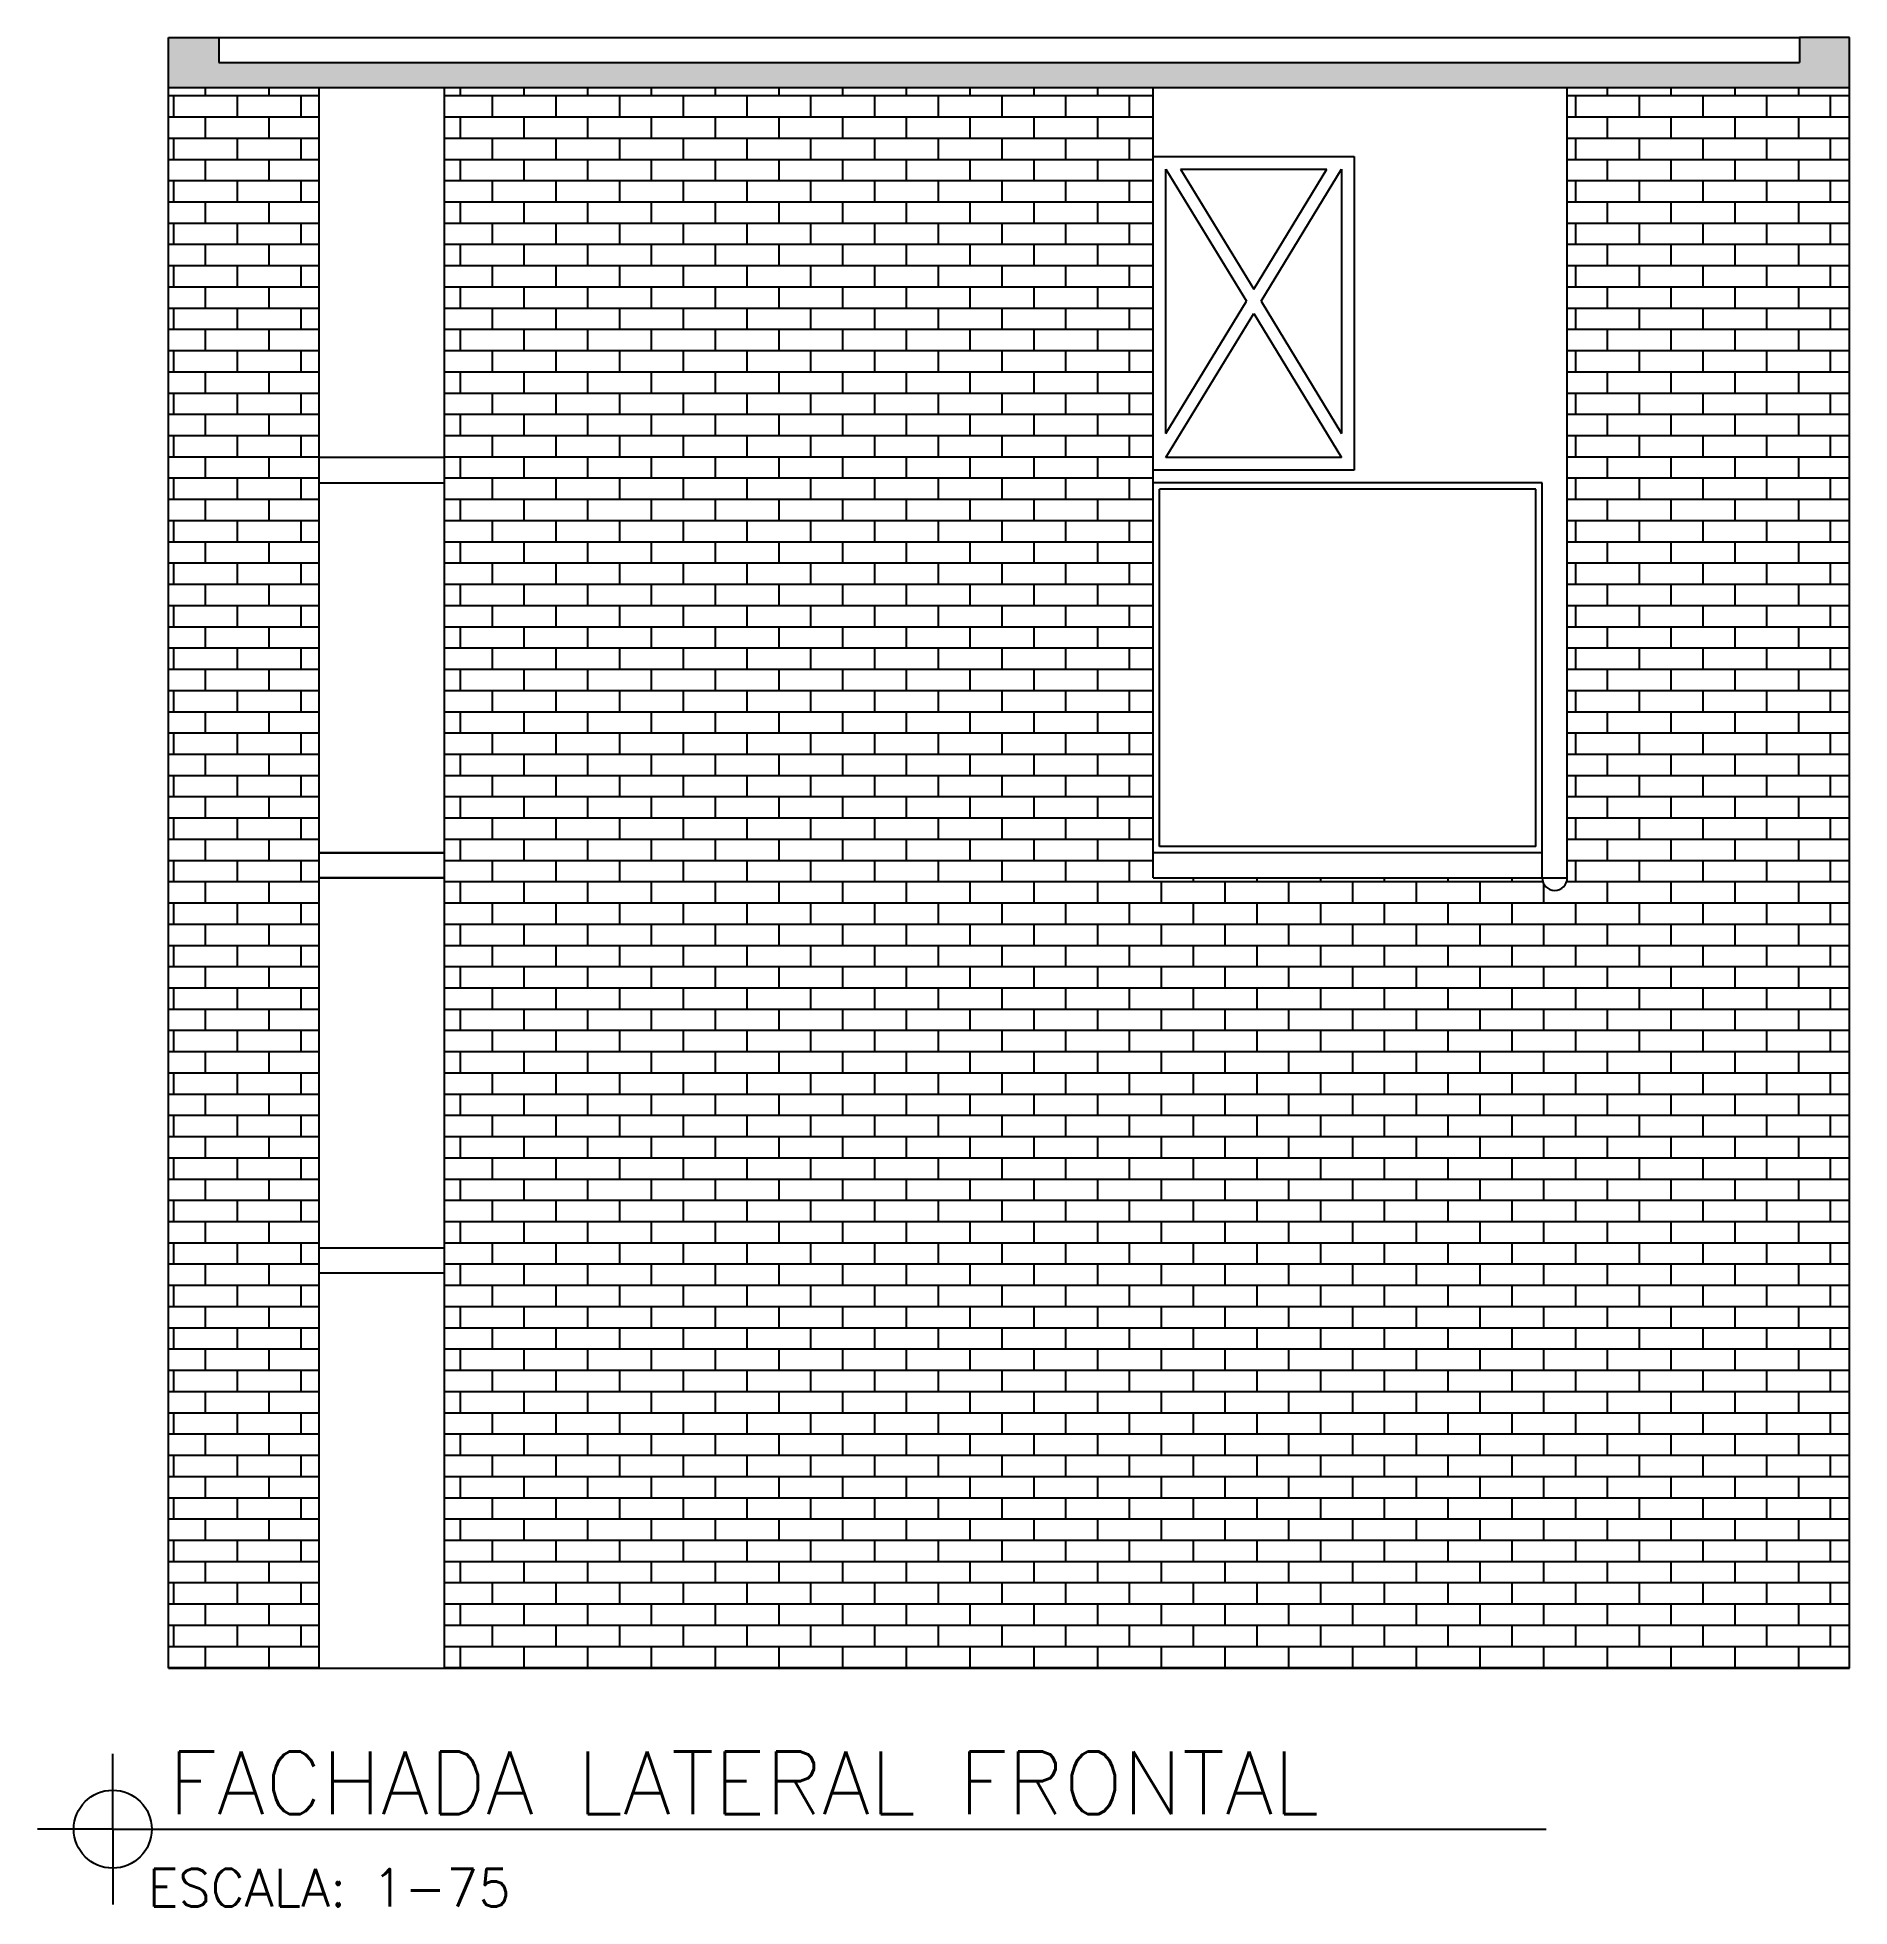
# Model space of a CAD drawing. Header units: millimetres. Extents: x 4 to 107, y -19 to 38.
# Drawn here: x 92.89 to 107.34, y 23.33 to 38.23 of the extents above; entities that cross this region are included whole.
import ezdxf

# ---------------------------------------------------------------- set-up
doc = ezdxf.new("R2010")
doc.units = ezdxf.units.MM
for name, color, linetype in [('ALVENARIA', 4, 'Continuous'), ('CAIXILHOS', 1, 'Continuous'), ('HACHURA', 253, 'Continuous'), ('TEXTOS', 2, 'Continuous')]:
    doc.layers.add(name, color=color, linetype=linetype)
doc.styles.add('Simples padrao', font='simplex.shx', dxfattribs={"height": 0.025})

msp = doc.modelspace()

# ---------------------------------------------------------------- texts
at = {"layer": 'TEXTOS', "attachment_point": 1, "style": 'Simples padrao'}
for s, width, heights, insert, char_height in [('FACHADA LATERAL FRONTAL', 12.38163, [0.5], (93.939, 24.566), 0.5), ('ESCALA: 1-75', 5.45919, [0], (93.774, 23.629), 0.3)]:
    msp.add_mtext_dynamic_manual_height_columns(s, width=width, gutter_width=0.125, heights=heights, dxfattribs=dict(at, insert=insert, char_height=char_height))

# ---------------------------------------------------------------- hatches: boundary and pattern name
at = {"layer": 'HACHURA', "ltscale": 0.025}
h = msp.add_hatch(color=256, dxfattribs=at)
h.dxf.hatch_style = 1
h.paths.add_polyline_path([(107.339, 38.23), (106.939, 38.23), (106.939, 38.03), (94.339, 38.03), (94.339, 38.23), (93.939, 38.23), (93.939, 37.83), (107.339, 37.83)])
h = msp.add_hatch(dxfattribs=at)
h.set_pattern_fill('AR-BRSTD', color=256, scale=0.0025)
h.paths.add_polyline_path([(101.789, 37.83), (96.139, 37.83), (96.139, 25.23), (101.789, 25.23)])
h.paths.add_polyline_path([(95.139, 37.83), (93.939, 37.83), (93.939, 25.23), (95.139, 25.23)])
h.paths.add_polyline_path([(107.339, 37.83), (105.089, 37.83), (105.089, 31.53, -1), (104.889, 31.53), (101.789, 31.53), (101.789, 25.23), (107.339, 25.23)])

# ---------------------------------------------------------------- linework, layer by layer
at = {"layer": 'ALVENARIA', "ltscale": 0.025}
for p, q in [((93.939, 37.83), (93.939, 38.23)), ((93.939, 38.23), (94.339, 38.23)), ((94.339, 38.23), (94.339, 38.03)), ((107.339, 38.23), (106.939, 38.23)), ((106.939, 38.23), (106.939, 38.03)), ((107.339, 37.83), (107.339, 38.23)), ((94.339, 38.03), (106.939, 38.03)), ((93.939, 25.23), (93.939, 37.83)), ((93.939, 37.83), (107.339, 37.83)), ((95.139, 25.23), (95.139, 37.83)), ((96.139, 25.23), (96.139, 37.83)), ((101.789, 31.53), (101.789, 37.83)), ((105.089, 31.53), (105.089, 37.83)), ((107.339, 25.23), (107.339, 37.83)), ((104.889, 34.68), (101.789, 34.68)), ((104.889, 31.53), (104.889, 34.68)), ((104.889, 31.73), (101.789, 31.73)), ((101.789, 31.53), (105.089, 31.53)), ((93.939, 25.23), (107.339, 25.23))]:
    msp.add_line(p, q, dxfattribs=at)
at = {"layer": 'ALVENARIA', "color": 1, "ltscale": 0.025}
msp.add_line((94.339, 38.23), (106.939, 38.23), dxfattribs=at)
at = {"layer": 'ALVENARIA', "ltscale": 0.025}
msp.add_arc((104.989, 31.53), 0.1, 180, 0, dxfattribs=at)
at = {"layer": 'CAIXILHOS', "color": 3, "ltscale": 0.025}
for p, q in [((101.789, 34.78), (101.789, 37.28)), ((101.789, 37.28), (103.389, 37.28)), ((103.389, 37.28), (103.389, 34.78)), ((101.889, 35.073), (101.889, 37.18)), ((101.889, 37.18), (102.531, 36.127)), ((102.006, 37.18), (103.172, 37.18)), ((102.006, 37.18), (102.589, 36.223)), ((102.589, 36.223), (103.172, 37.18)), ((102.648, 36.127), (103.289, 37.18)), ((103.289, 37.18), (103.289, 35.073)), ((101.889, 35.073), (102.531, 36.127)), ((102.648, 36.127), (103.289, 35.073)), ((101.889, 34.88), (102.589, 36.03)), ((102.589, 36.03), (103.289, 34.88)), ((103.289, 34.88), (101.889, 34.88)), ((103.389, 34.78), (101.789, 34.78))]:
    msp.add_line(p, q, dxfattribs=at)
at = {"layer": 'CAIXILHOS', "ltscale": 0.025}
for p, q in [((96.139, 34.88), (95.139, 34.88)), ((95.139, 34.68), (96.139, 34.68)), ((104.839, 34.63), (101.839, 34.63)), ((101.839, 31.78), (101.839, 34.63)), ((104.839, 31.78), (104.839, 34.63)), ((104.839, 31.78), (101.839, 31.78)), ((95.139, 31.73), (96.139, 31.73)), ((96.139, 31.73), (95.139, 31.73)), ((96.139, 31.53), (95.139, 31.53)), ((95.139, 31.53), (96.139, 31.53)), ((95.139, 28.58), (96.139, 28.58)), ((95.139, 28.58), (96.139, 28.58)), ((95.139, 28.38), (96.139, 28.38)), ((95.139, 28.38), (96.139, 28.38))]:
    msp.add_line(p, q, dxfattribs=at)
at = {"layer": 'TEXTOS'}
for q in [(93.494, 24.546), (92.894, 23.946), (93.494, 23.346), (104.92, 23.946)]:
    msp.add_line((93.494, 23.946), q, dxfattribs=at)
msp.add_circle((93.494, 23.946), 0.311, dxfattribs=at)

msp.set_redraw_order([(e.dxf.handle, doc.entitydb.next_handle()) for e in msp.query("TEXT MTEXT ATTDEF DIMENSION ARC_DIMENSION")])  # texts and dimensions are drawn at this point

doc.saveas('drawing.dxf')
